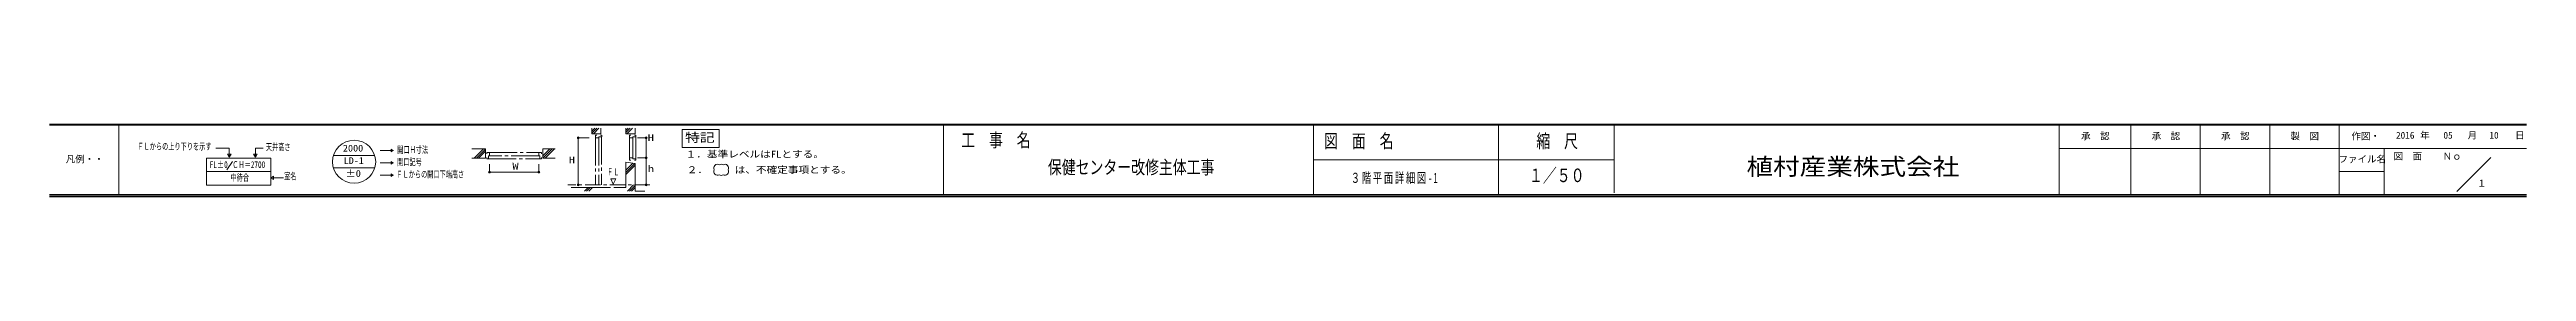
# Model space of a CAD drawing. Units: millimetres at full size, sheet at 1:50. Extents: x -48066 to 77311, y -302220 to 10476.
# Drawn here: x -5639 to 34511, y -55105 to -53923 of the extents above; entities that cross this region are included whole.
import ezdxf
from ezdxf.enums import TextEntityAlignment as Align

# ---------------------------------------------------------------- set-up
doc = ezdxf.new("R2010")
doc.units = ezdxf.units.MM
doc.header["$LTSCALE"] = 50
doc.header["$PDMODE"] = 32
doc.header["$PDSIZE"] = 30
doc.linetypes.add('CHAIN1', pattern=[8, 5, -1, 1, -1])
doc.linetypes.add('CHAIN2', pattern=[12, 9, -1, 1, -1])
for name, color, linetype, lineweight in [('4-6_ｽﾗﾌﾞ寸法', 6, 'Continuous', 18), ('F-0_図面枠', 4, 'Continuous', 18), ('F-6_凡例', 4, 'Continuous', 18)]:
    doc.layers.add(name, color=color, linetype=linetype, lineweight=lineweight)
doc.styles.add('ＭＳ ゴシック', font='')
doc.styles.get('ＭＳ ゴシック').set_extended_font_data('MS Gothic')

msp = doc.modelspace()

# ---------------------------------------------------------------- texts
at = {"layer": 'F-0_図面枠', "style": 'ＭＳ ゴシック'}
for s, width, p in [('H', 1.35, (4057.31, -54229.19)), ('2000', 1.1, (-883.26, -54401.28)), ('LD-1', 1.1, (-872.1, -54603.61)), ('開口記号', 0.65, (-5.07, -54627.16)), ('開口Ｈ寸法', 0.65, (-2.18, -54427.16)), ('W', 1.35, (1863.64, -54693.55)), ('H', 1.35, (2778.12, -54592.89)), ('h', 1.35, (4059.3, -54736.76)), ('±0', 1.1, (-839.39, -54813.44)), ('ＦＬからの開口下端高さ', 0.65, (-17.05, -54827.15)), ('ＦＬ', 0.65, (3397.56, -54787.85))]:
    msp.add_text(s, height=110, dxfattribs=dict(at, width=width)).set_placement(p, align=Align.BOTTOM_LEFT)
at = {"layer": 'F-0_図面枠', "color": 3, "style": 'ＭＳ ゴシック'}
for s, height, width, p in [('工\u3000事\u3000名', 219.9, 0.75, (9138.86, -54358.49)), ('図\u3000面\u3000名', 219.9, 0.75, (15021.02, -54373.36)), ('縮\u3000尺', 219.9, 0.75, (18462.25, -54373.36)), ('保健センター改修主体工事', 219.9, 0.75, (10544.32, -54800.02)), ('植村産業株式会社', 274.9, 1.15, (21868.07, -54833.1)), ('１／５０', 219.9, 0.75, (18343.33, -54931.21))]:
    msp.add_text(s, height=height, dxfattribs=dict(at, width=width)).set_placement(p, align=Align.BOTTOM_LEFT)
for s, p in [('承\u3000認', (27292.64, -54204.79)), ('承\u3000認', (28436.39, -54204.79)), ('承\u3000認', (29561.39, -54204.79)), ('製\u3000図', (30686.4, -54204.79)), ('作図・', (31673.79, -54204.79)), ('2016', (32396.58, -54192.29)), ('年\u3000\u3000\u3000\u3000月\u3000\u3000\u3000\u3000日', (32787.82, -54192.29)), ('05', (33165.49, -54192.29)), ('10', (33910.46, -54192.29)), ('凡例・・', (-5376.23, -54579.82)), ('ファイル名', (31464.93, -54580.04)), ('図\u3000面', (32357.13, -54532.72)), ('Ｎｏ', (33151.98, -54533.99)), ('１', (33709.52, -54972.23))]:
    msp.add_text(s, height=110, dxfattribs=at).set_placement(p, align=Align.BOTTOM_LEFT)
at = {"layer": 'F-0_図面枠', "insert": (15454.37, -54896.69), "char_height": 165, "attachment_point": 7, "style": 'ＭＳ ゴシック'}
msp.add_mtext('\\T1.19;\\W0.65;３階平面詳細図-1', dxfattribs=at)
at = {"layer": 'F-6_凡例', "style": 'ＭＳ ゴシック'}
for s, height, width, p in [('特記', 146.6, 1.2, (4663.24, -54256.61)), ('ＦＬからの上り下りを示す', 110, 0.65, (-4214.33, -54373.06)), ('FL±0', 110, 0.65, (-3042.41, -54668.32)), ('ＣＨ＝2700', 110, 0.65, (-2676.27, -54670.07)), ('天井高さ', 110, 0.65, (-2132.22, -54382.68)), ('１．基準レベルはFLとする。', 110, 1.15, (4672.23, -54499.77)), ('２．\u3000   は、不確定事項とする。', 110, 1.15, (4690.42, -54753.83)), ('室名', 110, 0.65, (-1836.01, -54857.66))]:
    msp.add_text(s, height=height, dxfattribs=dict(at, width=width)).set_placement(p, align=Align.BOTTOM_LEFT)
at = {"layer": 'F-6_凡例', "style": 'ＭＳ ゴシック', "width": 0.65}
msp.add_text('中待合', height=110, rotation=359.999, dxfattribs=at).set_placement((-2705.3, -54877.86), align=Align.BOTTOM_LEFT)

# ---------------------------------------------------------------- linework, layer by layer
at = {"layer": '4-6_ｽﾗﾌﾞ寸法'}
for centre, start, end in [((5188.96, -54635.48), 60, 210), ((5248.96, -54635.48), 60, 120), ((5308.96, -54635.48), 330, 120), ((5188.96, -54695.48), 150, 300), ((5248.96, -54695.48), 240, 300), ((5308.96, -54695.48), 240, 30)]:
    msp.add_arc(centre, 60, start, end, dxfattribs=at)
at = {"layer": 'F-0_図面枠', "color": 7, "lineweight": 9}
for p, q in [((-5638.61, -53923.31), (34511.39, -53923.31)), ((-5638.61, -53942.06), (34511.39, -53942.06)), ((-4513.85, -53942.06), (-4513.85, -55067.29)), ((8849.75, -53942.06), (8849.75, -55067.29)), ((14849.75, -53942.06), (14849.75, -55055.21)), ((17849.75, -53942.06), (17849.75, -55055.21)), ((19724.75, -53942.06), (19724.75, -55042.36)), ((26936.39, -53942.06), (26936.39, -55067.29)), ((28098.88, -53942.06), (28098.88, -55064.95)), ((29223.89, -53942.06), (29223.89, -55064.95)), ((30348.89, -53942.06), (30348.89, -55064.95)), ((31473.9, -53942.06), (31473.9, -55064.95)), ((33384.1, -55015.98), (33933.09, -54466.98)), ((-5638.61, -55067.58), (34511.39, -55067.58)), ((-5638.61, -55086.33), (34511.39, -55086.33)), ((-5638.61, -55105.08), (34511.39, -55105.08))]:
    msp.add_line(p, q, dxfattribs=at)
at = {"layer": 'F-0_図面枠'}
for p, q in [((2932.31, -54144.83), (3110.3, -54144.83)), ((2932.31, -54144.83), (2932.31, -54910.55)), ((3150.31, -54035.83), (3198.55, -53987.61)), ((3150.31, -54070.84), (3233.55, -53987.61)), ((3150.31, -53987.61), (3150.31, -54079.83)), ((3150.31, -54079.83), (3300.31, -54079.83)), ((3176.31, -54079.83), (3267.8, -53987.61)), ((3211.3, -54104.83), (3211.3, -54144.83)), ((3211.3, -54104.83), (3231.31, -54104.83)), ((3266.31, -54144.83), (3211.3, -54144.83)), ((3311.31, -54129.83), (3266.31, -54129.83)), ((3266.31, -54144.83), (3266.31, -54129.83)), ((3291.31, -54104.83), (3311.31, -54104.83)), ((3300.31, -53987.61), (3300.31, -54079.83)), ((3311.31, -54129.83), (3311.31, -54104.83)), ((3702.3, -54025.83), (3740.8, -53987.61)), ((3702.3, -54059.83), (3775.5, -53987.61)), ((3702.3, -53987.61), (3702.3, -54079.83)), ((3853.32, -54079.83), (3702.3, -54079.83)), ((3719.31, -54079.83), (3812.23, -53987.61)), ((3763.3, -54104.83), (3763.3, -54144.83)), ((3763.3, -54104.83), (3783.32, -54104.83)), ((3818.31, -54144.83), (3763.3, -54144.83)), ((3863.3, -54129.83), (3818.31, -54129.83)), ((3818.31, -54144.83), (3818.31, -54129.83)), ((3843.3, -54104.83), (3863.3, -54104.83)), ((3853.32, -53987.61), (3853.32, -54079.83)), ((3863.3, -54129.83), (3863.3, -54104.83)), ((4031.31, -54144.83), (3893.3, -54144.83)), ((4031.31, -54144.83), (4031.31, -54910.55)), ((-1037.34, -54434.81), (-366.52, -54434.81)), ((-278.47, -54352.16), (-65.05, -54352.16)), ((-278.47, -54552.15), (-65.05, -54552.15)), ((-101.87, -54330.9), (-101.87, -54373.41)), ((-65.05, -54352.16), (-101.87, -54330.9)), ((-65.05, -54352.16), (-101.87, -54373.41)), ((-65.05, -54552.15), (-101.87, -54573.42)), ((1206.39, -54325.11), (1426.38, -54325.11)), ((1426.38, -54475.1), (1206.39, -54475.1)), ((1245.4, -54475.1), (1395.39, -54325.11)), ((1280.4, -54475.1), (1426.38, -54330.08)), ((1316.4, -54475.1), (1426.38, -54365.11)), ((1426.38, -54475.1), (1426.38, -54325.11)), ((1451.4, -54385.1), (1491.38, -54385.1)), ((1451.4, -54385.1), (1451.4, -54405.1)), ((1451.4, -54465.11), (1451.4, -54485.11)), ((1476.4, -54485.11), (1451.4, -54485.11)), ((1476.4, -54485.11), (1476.4, -54440.11)), ((1491.38, -54440.11), (1476.4, -54440.11)), ((1491.38, -54440.11), (1491.38, -54385.1)), ((1491.38, -54702.42), (1491.38, -54573.88)), ((2293.39, -54440.11), (2293.39, -54385.1)), ((2333.4, -54385.1), (2293.39, -54385.1)), ((2293.39, -54440.11), (2308.39, -54440.11)), ((2293.39, -54702.42), (2293.39, -54573.88)), ((2308.39, -54485.11), (2308.39, -54440.11)), ((2308.39, -54485.11), (2333.4, -54485.11)), ((2333.4, -54385.1), (2333.4, -54405.1)), ((2333.4, -54465.11), (2333.4, -54485.11)), ((2557.4, -54325.11), (2358.4, -54325.11)), ((2358.4, -54475.1), (2358.4, -54325.11)), ((2358.4, -54476.1), (2509.4, -54325.11)), ((2358.4, -54440.11), (2473.4, -54325.11)), ((2358.4, -54475.1), (2557.4, -54475.1)), ((2394.39, -54475.1), (2544.4, -54325.11)), ((3702.3, -54539.87), (3853.32, -54564.87)), ((3702.3, -54539.87), (3702.3, -54950.55)), ((3702.3, -54671.87), (3816.31, -54559.87)), ((3702.3, -54706.87), (3846.3, -54564.87)), ((3702.3, -54743.87), (3853.32, -54591.87)), ((3818.31, -54469.87), (3763.3, -54469.87)), ((3763.3, -54509.87), (3763.3, -54469.87)), ((3763.3, -54509.87), (3783.32, -54509.87)), ((3818.31, -54469.87), (3818.31, -54484.87)), ((3863.3, -54484.87), (3818.31, -54484.87)), ((3843.3, -54509.87), (3863.3, -54509.87)), ((3853.32, -54564.87), (3853.32, -55010.55)), ((3863.3, -54484.87), (3863.3, -54509.87)), ((3893.3, -54469.87), (4031.31, -54469.87)), ((-1037.34, -54634.82), (-366.52, -54634.82)), ((-101.87, -54730.9), (-101.87, -54773.41)), ((-65.05, -54752.15), (-101.87, -54730.9)), ((1491.38, -54702.42), (2293.39, -54702.42)), ((2818.3, -54950.55), (3454.3, -54950.55)), ((3031.31, -55010.55), (3091.32, -54950.55)), ((3066.31, -55010.55), (3125.32, -54950.55)), ((3101.31, -55010.55), (3160.32, -54950.55)), ((3508.31, -54950.55), (3702.3, -54950.55)), ((3826.31, -54910.55), (3727.31, -55010.55)), ((3853.32, -54920.55), (3762.31, -55010.55)), ((3853.32, -54955.55), (3797.31, -55010.55)), ((3853.32, -55010.55), (4010.31, -55010.55))]:
    msp.add_line(p, q, dxfattribs=at)
at = {"layer": 'F-0_図面枠', "linetype": 'CHAIN2'}
for p, q in [((3211.3, -54144.83), (3211.3, -54910.55)), ((3265.31, -54144.83), (3265.31, -54910.55)), ((3310.3, -54129.83), (3310.3, -54910.55)), ((3763.3, -54144.83), (3763.3, -54469.87)), ((3818.31, -54469.87), (3818.31, -54144.83)), ((3863.3, -54129.83), (3863.3, -54484.87)), ((1476.4, -54485.11), (2308.39, -54485.11)), ((1491.38, -54385.1), (2293.39, -54385.1)), ((2293.39, -54440.11), (1491.38, -54440.11))]:
    msp.add_line(p, q, dxfattribs=at)
at = {"layer": 'F-0_図面枠', "color": 6}
for p, q in [((14849.75, -54504.67), (19724.75, -54504.67)), ((26936.39, -54317.53), (34511.39, -54317.53)), ((32205.96, -54317.53), (32205.96, -55064.95)), ((31473.9, -54692.55), (32205.96, -54692.55))]:
    msp.add_line(p, q, dxfattribs=at)
at = {"layer": 'F-0_図面枠', "linetype": 'CHAIN1'}
msp.add_line((4092.31, -54910.55), (2761.28, -54910.55), dxfattribs=at)
at = {"layer": 'F-0_図面枠'}
for points in [[(-65.05, -54552.15), (-101.87, -54530.9), (-101.87, -54573.42)], [(-278.47, -54752.15), (-65.05, -54752.15), (-101.87, -54773.41)]]:
    msp.add_lwpolyline(points, dxfattribs=at)
msp.add_lwpolyline([(3457.3, -54813.55), (3499.32, -54897.55), (3543.31, -54813.55)], close=True, dxfattribs=at)
msp.add_circle((-701.94, -54534.82), 350, dxfattribs=at)
for p in [(2932.31, -54144.83), (4031.31, -54144.83), (4031.31, -54469.87), (1491.38, -54702.42), (2293.39, -54702.42), (2932.31, -54910.55), (4031.31, -54910.55)]:
    msp.add_point(p, dxfattribs=at)
at = {"layer": 'F-6_凡例'}
for p, q in [((4613.97, -54010.58), (4613.97, -54302.64)), ((-2053.28, -54475.56), (-3094.42, -54475.56)), ((-3094.42, -54915.3), (-3094.42, -54475.56)), ((-2725.97, -54312.61), (-2943.46, -54312.61)), ((-2673.84, -54528.62), (-2762.66, -54665.07)), ((-2725.97, -54462.25), (-2725.97, -54312.61)), ((-2302.37, -54312.61), (-2173.76, -54312.61)), ((-2302.37, -54462.25), (-2302.37, -54312.61)), ((-2053.28, -54475.56), (-2053.28, -54915.3)), ((4613.97, -54302.64), (5217.52, -54302.64)), ((-2053.28, -54695.56), (-3094.42, -54695.56)), ((-3094.42, -54915.3), (-2053.28, -54915.3)), ((-2054.92, -54795.6), (-1845.22, -54795.6))]:
    msp.add_line(p, q, dxfattribs=at)
msp.add_lwpolyline([(5217.52, -54302.64), (5217.52, -54010.58), (4613.97, -54010.58)], dxfattribs=at)
for points in [[(-2725.97, -54462.25), (-2696.96, -54413.25), (-2754.97, -54413.25)], [(-2302.37, -54462.25), (-2331.38, -54413.25), (-2273.37, -54413.25)], [(-2054.92, -54795.6), (-2005.93, -54824.6), (-2005.93, -54766.6)]]:
    msp.add_lwpolyline(points, close=True, dxfattribs=at)

msp.set_redraw_order([(e.dxf.handle, doc.entitydb.next_handle()) for e in msp.query("TEXT MTEXT ATTDEF DIMENSION ARC_DIMENSION")])  # texts and dimensions are drawn at this point

doc.saveas('drawing.dxf')
